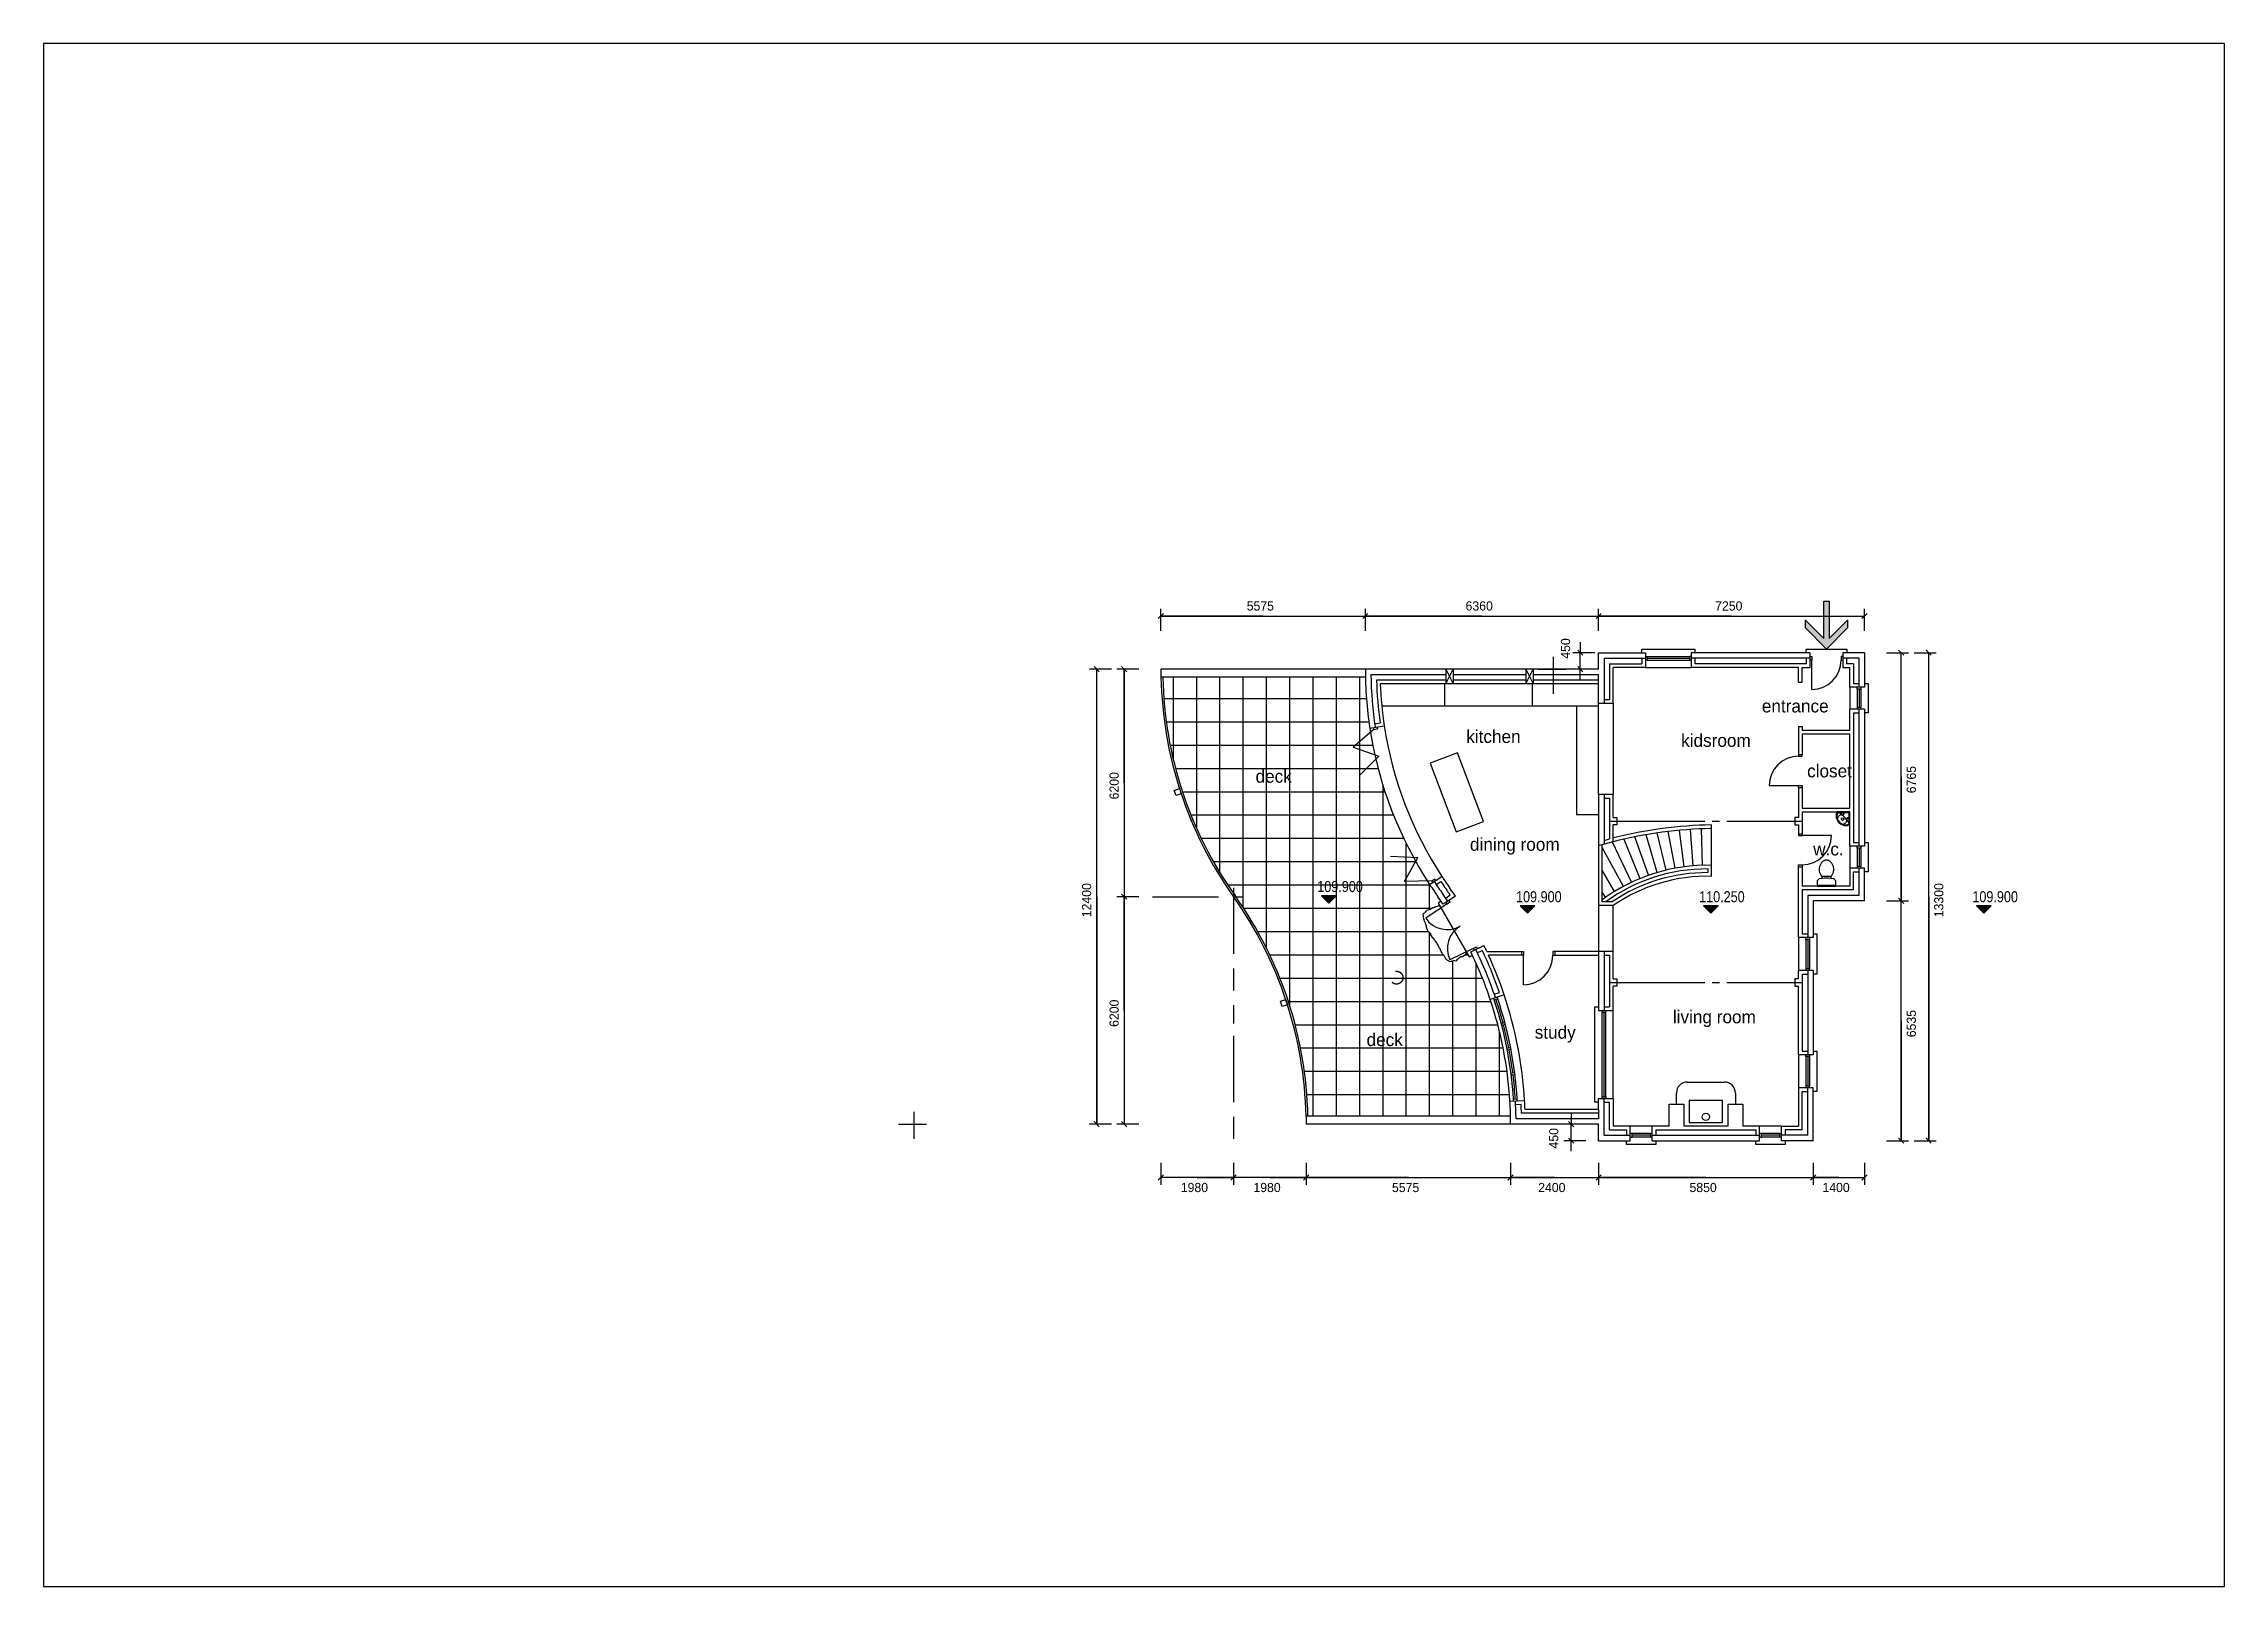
# Model space of a CAD drawing. Header units: millimetres. Extents: x -41320 to 158831, y -39180 to 41963.
# Drawn here: x 99371 to 158831, y -21022 to 21022 of the extents above; entities that cross this region are included whole.
import ezdxf

# ---------------------------------------------------------------- set-up
doc = ezdxf.new("R2010")
doc.units = ezdxf.units.MM
for name, pattern in [('BORDER', [16, 13, -1, 1, -1]), ('CENTER', [16, 9, -2, 3, -2]), ('HIDDEN', [16, 2, -2, 2, -2, 2, -2, 2, -2])]:
    doc.linetypes.add(name, pattern=pattern)
doc.layers.add('NEW_GF_1', color=7, linetype='Continuous', true_color=0xffffff)
doc.styles.add('ARIALN', font='ARIALN.TTF', dxfattribs={"height": 0.2})

# ---------------------------------------------------------------- blocks, each defined once
blk = doc.blocks.new('C089B289')
at = {"layer": 'NEW_GF_1', "color": 3, "linetype": 'Continuous', "ltscale": 200}
for p, q in [((0, 5891), (143, 5938)), ((47, 5749), (0, 5891)), ((189, 5795), (47, 5749)), ((143, 5938), (189, 5795)), ((2900, 143), (3042, 189)), ((2946, 0), (2900, 143)), ((3089, 47), (2946, 0)), ((3042, 189), (3089, 47))]:
    blk.add_line(p, q, dxfattribs=at)
blk = doc.blocks.new('7A2624D4')
at = {"layer": 'NEW_GF_1', "color": 2, "linetype": 'Continuous', "ltscale": 200}
for p, q in [((300, 600), (1306, 600)), ((0, 0), (0, 300)), ((1606, 300), (1606, 0))]:
    blk.add_line(p, q, dxfattribs=at)
for centre, start, end in [((300, 300), 90, 180), ((300, 300), 90, 180), ((1306, 300), 0, 90), ((1306, 300), 0, 90)]:
    blk.add_arc(centre, 300, start, end, dxfattribs=at)
at = {"layer": 'NEW_GF_1'}
blk.add_attdef('Sfb', (0, 0), '', height=1, dxfattribs=at)
blk = doc.blocks.new('232A2E51')
at = {"layer": 'NEW_GF_1', "color": 1, "linetype": 'Continuous', "ltscale": 200}
for p, q in [((59460, 42045), (0, 42045)), ((0, 42045), (0, 0)), ((59460, 0), (59460, 42045)), ((0, 0), (59460, 0))]:
    blk.add_line(p, q, dxfattribs=at)
at = {"layer": 'NEW_GF_1'}
blk.add_attdef('Sfb', (0, 0), '', height=1, dxfattribs=at)
blk = doc.blocks.new('9E5F2598')
at = {"layer": 'NEW_GF_1', "color": 2, "linetype": 'Continuous', "ltscale": 200}
for p, q in [((0, 1000), (0, 1100)), ((0, 1100), (1100, 1100)), ((100, 900), (150, 900)), ((150, 800), (100, 800)), ((150, 900), (150, 800)), ((1000, 900), (950, 900)), ((950, 900), (950, 800)), ((950, 800), (1000, 800)), ((1100, 1100), (1100, 1000))]:
    blk.add_line(p, q, dxfattribs=at)
at = {"layer": 'NEW_GF_1', "color": 4, "linetype": 'Continuous', "ltscale": 200}
blk.add_line((150, 0), (150, 800), dxfattribs=at)
at = {"layer": 'NEW_GF_1', "color": 2, "linetype": 'Continuous', "ltscale": 200}
blk.add_arc((150, 800), 800, 270, 0, dxfattribs=at)
blk.add_arc((150, 800), 800, 270, 0, dxfattribs=at)
at = {"layer": 'NEW_GF_1'}
for tag in ['PAT_NAME', 'Group', 'Floor', 'Sfb', 'Part_Number', 'Description', 'Manufacturer', 'Quantity', 'Width', 'Width_FORMULA', 'Height', 'Symbol_Path', 'Opening_height', 'Ht1', 'Return_type', 'TYPE', 'PREFIX', 'IDENTIFIER', 'SOLID_PEN', 'OUTER_LEAF', 'CAVITY', 'INNER_LEAF', 'CAVITY_PEN', 'REVEAL', 'GABLE_ANG', 'GABLE_LEN', 'Arch_group']:
    blk.add_attdef(tag, (0, 0), '', height=1, dxfattribs=at)
blk = doc.blocks.new('3A3DD4A2')
at = {"layer": 'NEW_GF_1', "color": 4, "linetype": 'Continuous', "ltscale": 200}
for p, q in [((6360, 13300), (7635, 13300)), ((6360, 12850), (6360, 13300)), ((7635, 13300), (7635, 12900)), ((12122, 13300), (8885, 13300)), ((8885, 13300), (8885, 12900)), ((12122, 13300), (12122, 12900)), ((13610, 13300), (13022, 13300)), ((13022, 13300), (13022, 12900)), ((13610, 13300), (13610, 12359)), ((6360, 12850), (0, 12850)), ((7635, 12900), (6760, 12900)), ((6760, 11924), (6760, 12900)), ((11810, 12900), (8885, 12900)), ((11810, 12500), (11810, 12900)), ((11810, 12500), (11910, 12500)), ((11910, 12500), (11910, 12900)), ((11910, 12900), (12122, 12900)), ((13022, 12900), (13210, 12900)), ((13210, 12359), (13210, 12900)), ((6360, 12450), (408, 12450)), ((6360, 11924), (6360, 12450)), ((6360, 11924), (6760, 11924)), ((13610, 12359), (13210, 12359)), ((121, 11244), (517, 11304)), ((13610, 11759), (13210, 11759)), ((13210, 11193), (13210, 11759)), ((13610, 11759), (13610, 8028)), ((11810, 11293), (11910, 11293)), ((11810, 11293), (11810, 10528)), ((11910, 11293), (11910, 11193)), ((11910, 11193), (13210, 11193)), ((11910, 11093), (13210, 11093)), ((11910, 11093), (11910, 10528)), ((13210, 9064), (13210, 11093)), ((11810, 10528), (11910, 10528)), ((11810, 9628), (11910, 9628)), ((11810, 9628), (11810, 8805)), ((11910, 9628), (11910, 9064)), ((6360, 9433), (6360, 8037)), ((6760, 9433), (6360, 9433)), ((6760, 8805), (6760, 9433)), ((11910, 9064), (13210, 9064)), ((11910, 8964), (13210, 8964)), ((11910, 8964), (11910, 8367)), ((13210, 8028), (13210, 8964)), ((6760, 8805), (6860, 8805)), ((6760, 8147), (6760, 8605)), ((6860, 8605), (6760, 8605)), ((6860, 8805), (6860, 8605)), ((11810, 8805), (11710, 8805)), ((11710, 8805), (11710, 8605)), ((11710, 8605), (11810, 8605)), ((11810, 8605), (11810, 8367)), ((11810, 8367), (11910, 8367)), ((13610, 8028), (13210, 8028)), ((1753, 6983), (2087, 7202)), ((11810, 6935), (11810, 7467)), ((11810, 7467), (11910, 7467)), ((11910, 7467), (11910, 6935)), ((13610, 7428), (13210, 7428)), ((13210, 7428), (13210, 6935)), ((13610, 6535), (13610, 7428)), ((2454, 6669), (2122, 6445)), ((11810, 5536), (11810, 6935)), ((13210, 6935), (11910, 6935)), ((13610, 6535), (12210, 6535)), ((12210, 6535), (12210, 5536)), ((12210, 5536), (11810, 5536)), ((2874, 5146), (3233, 5322)), ((3314, 5153), (4260, 5153)), ((4260, 5053), (3360, 5053)), ((4260, 5153), (4260, 5053)), ((6360, 5153), (5164, 5153)), ((5164, 5153), (5164, 5053)), ((5164, 5053), (6360, 5053)), ((6760, 5153), (6360, 5153)), ((6360, 5153), (6360, 3550)), ((6760, 4410), (6760, 5153)), ((6760, 4410), (6860, 4410)), ((6760, 3550), (6760, 4210)), ((6860, 4210), (6760, 4210)), ((6860, 4410), (6860, 4210)), ((11810, 4410), (11710, 4410)), ((11710, 4410), (11710, 4210)), ((11710, 4210), (11810, 4210)), ((12210, 4636), (11810, 4636)), ((11810, 4410), (11810, 4636)), ((11810, 2341), (11810, 4210)), ((12210, 4636), (12210, 2341)), ((3785, 3976), (3405, 3852)), ((6360, 3550), (6760, 3550)), ((12210, 2341), (11810, 2341)), ((12210, 1441), (11810, 1441)), ((11810, 1441), (11810, 400)), ((12210, 0), (12210, 1441)), ((3942, 1076), (4341, 1099)), ((6360, 850), (4353, 850)), ((6360, 850), (6360, 1150)), ((6360, 1150), (6760, 1150)), ((6760, 1150), (6760, 400)), ((8282, 400), (8282, 1000)), ((8282, 1000), (8682, 1000)), ((8682, 1000), (8682, 400)), ((9888, 400), (9888, 1000)), ((9888, 1000), (10288, 1000)), ((10288, 1000), (10288, 400)), ((6360, 450), (3960, 450)), ((6360, 0), (6360, 450)), ((6360, 0), (7221, 0)), ((7221, 400), (6760, 400)), ((7221, 0), (7221, 400)), ((7821, 0), (7821, 400)), ((8282, 400), (7821, 400)), ((7821, 0), (10749, 0)), ((9888, 400), (8682, 400)), ((10749, 400), (10288, 400)), ((10749, 0), (10749, 400)), ((11349, 0), (11349, 400)), ((11349, 400), (11810, 400)), ((12210, 0), (11349, 0))]:
    blk.add_line(p, q, dxfattribs=at)
at = {"layer": 'NEW_GF_1', "color": 2, "linetype": 'Continuous', "ltscale": 200}
for p, q in [((6510, 13150), (7635, 13150)), ((6510, 13150), (6510, 11924)), ((7535, 13150), (7535, 13000)), ((12122, 13150), (8885, 13150)), ((8985, 13150), (8985, 13000)), ((12022, 13150), (12022, 13000)), ((13460, 13150), (13022, 13150)), ((13122, 13150), (13122, 13000)), ((13460, 12359), (13460, 13150)), ((2192, 12700), (151, 12700)), ((2192, 12550), (304, 12550)), ((4376, 12700), (2392, 12700)), ((4376, 12550), (2392, 12550)), ((6360, 12700), (4576, 12700)), ((6360, 12550), (4576, 12550)), ((6360, 12450), (6360, 12700)), ((6660, 13000), (7535, 13000)), ((6660, 13000), (6660, 12024)), ((12022, 13000), (8985, 13000)), ((13310, 13000), (13122, 13000)), ((13310, 13000), (13310, 12459)), ((6510, 12024), (6660, 12024)), ((13310, 12459), (13460, 12459)), ((255, 11365), (403, 11388)), ((13310, 11659), (13310, 8128)), ((13310, 11659), (13460, 11659)), ((13460, 8028), (13460, 11759)), ((6510, 9433), (6510, 8080)), ((6510, 9333), (6660, 9333)), ((6660, 9333), (6660, 8225)), ((6510, 8184), (6660, 8225)), ((13310, 8128), (13460, 8128)), ((13310, 7328), (13460, 7328)), ((13310, 6835), (13310, 7328)), ((13460, 6685), (13460, 7428)), ((1933, 6982), (2059, 7064)), ((2190, 6612), (2314, 6697)), ((13310, 6835), (11910, 6835)), ((11910, 6835), (11910, 5636)), ((13460, 6685), (12060, 6685)), ((12060, 6685), (12060, 5536)), ((11910, 5636), (12060, 5636)), ((3052, 5122), (3187, 5188)), ((6510, 5153), (6510, 3550)), ((6510, 5053), (6660, 5053)), ((6660, 5053), (6660, 3650)), ((11910, 4536), (12060, 4536)), ((11910, 4536), (11910, 2441)), ((12060, 4636), (12060, 2341)), ((3515, 3993), (3657, 4042)), ((6510, 3650), (6660, 3650)), ((11910, 2441), (12060, 2441)), ((11910, 1341), (12060, 1341)), ((11910, 300), (11910, 1341)), ((12060, 150), (12060, 1441)), ((4097, 985), (4247, 992)), ((6359, 600), (4109, 600)), ((6359, 750), (4256, 750)), ((6359, 850), (6359, 600)), ((6510, 150), (6510, 1150)), ((6510, 1050), (6660, 1050)), ((6660, 300), (6660, 1050)), ((6510, 150), (7221, 150)), ((6660, 300), (7121, 300)), ((7121, 300), (7121, 150)), ((7821, 150), (10749, 150)), ((7921, 300), (7921, 150)), ((7921, 300), (10649, 300)), ((10649, 300), (10649, 150)), ((12060, 150), (11349, 150)), ((11449, 300), (11449, 150)), ((11910, 300), (11449, 300))]:
    blk.add_line(p, q, dxfattribs=at)
at = {"layer": 'NEW_GF_1', "color": 4, "linetype": 'Continuous', "ltscale": 200}
for centre, radius, start, end in [((10696, 12850), 10696, 179.99817, 188.63581), ((10696, 12850), 10696, 179.99817, 188.63581), ((10696, 12850), 10296, 182.2246, 188.63581), ((10696, 12850), 10296, 182.2246, 188.63581), ((9601, -2902), 11409, 104.41922, 106.50358), ((9601, -2902), 11409, 104.41922, 106.50358), ((10696, 12850), 10296, 213.26441, 215.4241), ((10696, 12850), 10296, 213.26441, 215.4241), ((10696, 12850), 10696, 213.26441, 215.4241), ((10696, 12850), 10696, 213.26441, 215.4241), ((-6736, 450), 10696, 34.087, 35.4241), ((-6736, 450), 10696, 34.087, 35.4241), ((-6736, 450), 11096, 34.087, 35.4241), ((-6736, 450), 11096, 34.087, 35.4241), ((-6736, 450), 10696, 18.54432, 26.04246), ((-6736, 450), 10696, 18.54432, 26.04246), ((-6736, 450), 11096, 25.07494, 26.04246), ((-6736, 450), 11096, 25.07494, 26.04246), ((-6736, 450), 11096, 18.52744, 24.50616), ((-6736, 450), 11096, 18.52744, 24.50616), ((-6736, 450), 10696, 359.99817, 3.35362), ((-6736, 450), 10696, 359.99817, 3.35362), ((-6736, 450), 11096, 2.06414, 3.35362), ((-6736, 450), 11096, 2.06414, 3.35362)]:
    blk.add_arc(centre, radius, start, end, dxfattribs=at)
at = {"layer": 'NEW_GF_1', "color": 2, "linetype": 'Continuous', "ltscale": 200}
for centre, radius, start, end in [((10696, 12850), 10546, 180.81311, 188.63581), ((10696, 12850), 10546, 180.81311, 188.63581), ((10696, 12850), 10396, 181.65174, 188.08466), ((10696, 12850), 10396, 181.65174, 188.08466), ((10696, 12850), 10546, 213.26441, 215.4241), ((10696, 12850), 10546, 213.26441, 215.4241), ((10696, 12850), 10396, 213.81555, 215.4241), ((10696, 12850), 10396, 213.81555, 215.4241), ((-6736, 450), 10846, 34.087, 35.4241), ((-6736, 450), 10846, 34.087, 35.4241), ((-6736, 450), 10996, 34.61528, 35.4241), ((-6736, 450), 10996, 34.61528, 35.4241), ((-6736, 450), 10846, 18.54432, 26.04246), ((-6736, 450), 10846, 18.54432, 26.04246), ((-6736, 450), 10996, 19.06616, 25.52139), ((-6736, 450), 10996, 19.06616, 25.52139), ((-6736, 450), 10846, 0.79062, 3.35362), ((-6736, 450), 10846, 0.79062, 3.35362), ((-6736, 450), 10996, 1.56159, 2.82535), ((-6736, 450), 10996, 1.56159, 2.82535)]:
    blk.add_arc(centre, radius, start, end, dxfattribs=at)
at = {"layer": 'NEW_GF_1'}
blk.add_attdef('Sfb', (0, 0), '', height=1, dxfattribs=at)
blk = doc.blocks.new('A0B1EEA1')
at = {"layer": 'NEW_GF_1', "color": 2, "linetype": 'Continuous', "ltscale": 200}
for p, q in [((0, 400), (0, 500)), ((0, 500), (1450, 500)), ((100, 300), (150, 300)), ((150, 200), (100, 200)), ((100, 0), (1350, 0)), ((150, 300), (150, 200)), ((150, 250), (1300, 250)), ((1350, 300), (1300, 300)), ((1300, 300), (1300, 200)), ((1300, 200), (1350, 200)), ((1450, 500), (1450, 400))]:
    blk.add_line(p, q, dxfattribs=at)
at = {"layer": 'NEW_GF_1', "color": 1, "linetype": 'Continuous', "ltscale": 200}
for p, q in [((150, 300), (1300, 300)), ((150, 200), (1300, 200))]:
    blk.add_line(p, q, dxfattribs=at)
at = {"layer": 'NEW_GF_1'}
for tag in ['PAT_NAME', 'Group', 'Floor', 'Sfb', 'Part_Number', 'Description', 'Manufacturer', 'Quantity', 'Width', 'Width_FORMULA', 'Height', 'Symbol_Path', 'Opening_height', 'Return_type', 'TYPE', 'PREFIX', 'IDENTIFIER', 'NUMBER', 'OUTER_LEAF', 'CAVITY', 'INNER_LEAF', 'Arch_group']:
    blk.add_attdef(tag, (0, 0), '', height=1, dxfattribs=at)
blk = doc.blocks.new('CFD1E7AB')
at = {"layer": 'NEW_GF_1', "color": 2, "linetype": 'Continuous', "ltscale": 200}
for p, q in [((0, 1000), (0, 100)), ((200, 950), (200, 1000)), ((300, 950), (200, 950)), ((250, 950), (250, 150)), ((300, 1000), (300, 950)), ((400, 1100), (500, 1100)), ((500, 1100), (500, 0)), ((300, 150), (200, 150)), ((200, 150), (200, 100)), ((300, 100), (300, 150)), ((500, 0), (400, 0))]:
    blk.add_line(p, q, dxfattribs=at)
at = {"layer": 'NEW_GF_1', "color": 1, "linetype": 'Continuous', "ltscale": 200}
for p, q in [((200, 950), (200, 150)), ((300, 950), (300, 150))]:
    blk.add_line(p, q, dxfattribs=at)
at = {"layer": 'NEW_GF_1'}
for tag in ['PAT_NAME', 'Group', 'Floor', 'Sfb', 'Part_Number', 'Description', 'Manufacturer', 'Quantity', 'Width', 'Width_FORMULA', 'Height', 'Symbol_Path', 'Opening_height', 'Return_type', 'TYPE', 'PREFIX', 'IDENTIFIER', 'NUMBER', 'OUTER_LEAF', 'CAVITY', 'INNER_LEAF', 'Arch_group']:
    blk.add_attdef(tag, (0, 0), '', height=1, dxfattribs=at)
blk = doc.blocks.new('B6EE3965')
at = {"layer": 'NEW_GF_1', "color": 2, "linetype": 'Continuous', "ltscale": 200}
for p, q in [((0, 400), (0, 0)), ((0, 400), (200, 0)), ((0, 0), (200, 400)), ((200, 400), (200, 0)), ((2184, 400), (2184, 0)), ((2184, 400), (2384, 0)), ((2184, 0), (2384, 400)), ((2384, 400), (2384, 0))]:
    blk.add_line(p, q, dxfattribs=at)
blk = doc.blocks.new('99CCE427')
at = {"layer": 'NEW_GF_1', "linetype": 'Continuous', "ltscale": 200}
h = blk.add_hatch(dxfattribs=at)
h.set_pattern_fill('net', color=8, scale=200, style=0)
h.set_pattern_definition([(0, (0, 0), (0, 635), []), (90, (0, 0), (-635, 4e-14), [])])
h.paths.add_polyline_path([(0, 11970), (5525, 11970), (5533, 11717), (5551, 11411), (5573, 11145), (5613, 10799), (5641, 10596), (5700, 10246), (5771, 9895), (5837, 9609), (5909, 9336), (5981, 9087), (6089, 8751), (6188, 8471), (6346, 8070), (6453, 7822), (6594, 7520), (6749, 7212), (6874, 6980), (7042, 6689), (7175, 6474), (7275, 6318), (7423, 6098), (7530, 5947), (7589, 5862), (7512, 5811), (7554, 5738), (7470, 5723), (7408, 5703), (7311, 5658), (7206, 5616), (7180, 5588), (7151, 5555), (7130, 5542), (7107, 5525), (7098, 5501), (7108, 5443), (7118, 5383), (7139, 5299), (7176, 5227), (7190, 5163), (7209, 5094), (7222, 5053), (7300, 4958), (7342, 4897), (7370, 4858), (7403, 4812), (7462, 4744), (7517, 4640), (7548, 4582), (7579, 4528), (7603, 4471), (7644, 4409), (7711, 4303), (7750, 4258), (7831, 4225), (7862, 4224), (7901, 4230), (7946, 4240), (8014, 4259), (8083, 4310), (8166, 4353), (8210, 4377), (8233, 4386), (8268, 4412), (8264, 4512), (8357, 4351), (8440, 4391), (8532, 4194), (8633, 3963), (8745, 3690), (8831, 3461), (8927, 3187), (9041, 2829), (9129, 2514), (9203, 2215), (9264, 1936), (9322, 1632), (9375, 1303), (9412, 1017), (9440, 741), (9465, 411), (9475, 190), (9481, 0), (3956, 0), (3931, 548), (3916, 732), (3893, 961), (3865, 1198), (3835, 1405), (3764, 1819), (3724, 2016), (3663, 2286), (3592, 2566), (3509, 2858), (3429, 3116), (3310, 3459), (3188, 3780), (3008, 4202), (2800, 4637), (2639, 4943), (2469, 5242), (2275, 5559), (2088, 5843), (1866, 6161), (1683, 6437), (1497, 6737), (1343, 7004), (1154, 7361), (936, 7815), (754, 8244), (540, 8831), (420, 9217), (337, 9519), (245, 9904), (179, 10230), (108, 10657), (67, 10977), (36, 11286), (12, 11635)])
at = {"layer": 'NEW_GF_1', "color": 2, "linetype": 'HIDDEN', "ltscale": 200}
blk.add_circle((6372, 3778), 175, dxfattribs=at)
blk.add_arc((6372, 3778), 175, 0, 0, dxfattribs=at)
at = {"layer": 'NEW_GF_1'}
blk.add_attdef('Sfb', (0, 0), '', height=1, dxfattribs=at)
blk = doc.blocks.new('E80335EA')
at = {"layer": 'NEW_GF_1', "linetype": 'HIDDEN', "ltscale": 200}
blk.add_hatch(color=15, dxfattribs=at).paths.add_polyline_path([(770, 200), (1170, 200), (970, 0)])
at = {"layer": 'NEW_GF_1', "color": 2, "linetype": 'Continuous', "ltscale": 200}
for p, q in [((770, 200), (970, 0)), ((1170, 200), (770, 200)), ((970, 0), (1170, 200))]:
    blk.add_line(p, q, dxfattribs=at)
at = {"layer": 'NEW_GF_1', "color": 15, "linetype": 'HIDDEN', "ltscale": 200, "style": 'ARIALN'}
blk.add_text('109.900', height=300, rotation=359.94937, dxfattribs=at).set_placement((653, 300))
at = {"layer": 'NEW_GF_1'}
blk.add_attdef('Sfb', (0, 0), '', height=1, dxfattribs=at)
blk = doc.blocks.new('95D02AC6')
at = {"layer": 'NEW_GF_1', "color": 2, "linetype": 'Continuous', "ltscale": 200}
for p, q in [((747, 2154), (0, 1868)), ((0, 1868), (715, 0)), ((1462, 286), (747, 2154)), ((715, 0), (1462, 286))]:
    blk.add_line(p, q, dxfattribs=at)
at = {"layer": 'NEW_GF_1'}
blk.add_attdef('Sfb', (0, 0), '', height=1, dxfattribs=at)
blk = doc.blocks.new('85773A47')
at = {"layer": 'NEW_GF_1', "color": 1, "linetype": 'Continuous', "ltscale": 200}
for p, q in [((897, 1891), (375, 2988)), ((683, 3063), (1125, 1992)), ((1359, 2082), (989, 3129)), ((1597, 2159), (1294, 3186)), ((1839, 2223), (1597, 3235)), ((2083, 2275), (1899, 3274)), ((2330, 2314), (2201, 3306)), ((2579, 2340), (2502, 3330)), ((2829, 2352), (2804, 3345)), ((3079, 2352), (3079, 3353)), ((674, 1777), (100, 2838)), ((433, 1638), (100, 2225)), ((100, 1607), (191, 1478))]:
    blk.add_line(p, q, dxfattribs=at)
at = {"layer": 'NEW_GF_1', "color": 2, "linetype": 'Continuous', "ltscale": 200}
for p, q in [((3077, 3353), (3077, 3453)), ((0, 2884), (0, 1257)), ((100, 1357), (100, 2913)), ((2979, 2254), (2978, 2154)), ((3079, 2052), (3079, 2352)), ((400, 1257), (0, 1257)), ((0, 1257), (0, 0)), ((369, 1357), (100, 1357)), ((400, 0), (400, 1257))]:
    blk.add_line(p, q, dxfattribs=at)
for centre, radius, start, end in [((3241, -8055), 11509, 90.81548, 104.29126), ((3241, -8055), 11509, 90.81548, 104.29126), ((3241, -8055), 11409, 90.81454, 104.41922), ((3241, -8055), 11409, 90.81454, 104.41922), ((2950, -2427), 4780, 88.45169, 126.59126), ((2950, -2427), 4780, 88.45169, 126.59126), ((2950, -2427), 4680, 89.64296, 126.06324), ((2950, -2427), 4680, 89.64296, 126.06324), ((2951, -2426), 4580, 89.65035, 124.31066), ((2951, -2426), 4580, 89.65035, 124.31066), ((2951, -2426), 4480, 88.34799, 124.70345), ((2951, -2426), 4480, 88.34799, 124.70345)]:
    blk.add_arc(centre, radius, start, end, dxfattribs=at)
at = {"layer": 'NEW_GF_1'}
blk.add_attdef('Sfb', (0, 0), '', height=1, dxfattribs=at)
blk = doc.blocks.new('D103C622')
at = {"layer": 'NEW_GF_1', "color": 2, "linetype": 'Continuous', "ltscale": 200}
for p, q in [((111, 2760), (206, 2791)), ((300, 2122), (397, 2147)), ((312, 2073), (409, 2098)), ((454, 1449), (552, 1468)), ((464, 1400), (562, 1419)), ((565, 768), (664, 781)), ((571, 719), (671, 731)), ((634, 57), (734, 63))]:
    blk.add_line(p, q, dxfattribs=at)
for radius, start, end in [(10696, 3.35362, 18.54432), (10696, 3.35362, 18.54432), (10796, 18.27462, 18.53998), (10796, 18.27462, 18.53998), (10846, 14.74372, 18.27371), (10846, 14.74372, 18.27371), (10896, 18.2728, 18.53573), (10896, 18.2728, 18.53573), (11096, 3.35362, 18.52744), (11096, 3.35362, 18.52744), (10846, 11.08105, 14.47836), (10846, 11.08105, 14.47836), (10846, 7.41838, 10.81569), (10846, 7.41838, 10.81569), (10846, 3.62304, 7.15303), (10846, 3.62304, 7.15303), (10796, 3.35362, 3.62428), (10796, 3.35362, 3.62428), (10896, 3.35362, 3.6218), (10896, 3.35362, 3.6218)]:
    blk.add_arc((-10141, -626), radius, start, end, dxfattribs=at)
at = {"layer": 'NEW_GF_1', "color": 1, "linetype": 'Continuous', "ltscale": 200}
for radius, start, end in [(10796, 3.62428, 18.27462), (10796, 3.62428, 18.27462), (10896, 3.6218, 18.2728), (10896, 3.6218, 18.2728)]:
    blk.add_arc((-10141, -626), radius, start, end, dxfattribs=at)
blk = doc.blocks.new('826EC699')
at = {"layer": 'NEW_GF_1', "color": 15, "linetype": 'Continuous', "ltscale": 200}
for s, p in [('entrance', (13913, 9246)), ('kitchen', (5853, 8415)), ('kidsroom', (11713, 8308)), ('closet', (15147, 7477)), ('deck', (109, 7331)), ('dining room', (5955, 5476)), ('w.c.', (15313, 5348)), ('study', (7720, 354)), ('living room', (11487, 775)), ('deck', (3136, 153))]:
    blk.add_text(s, height=350, dxfattribs=at).set_placement(p)
blk = doc.blocks.new('764B8669')
at = {"layer": 'NEW_GF_1', "color": 2, "linetype": 'Continuous', "ltscale": 200}
for p, q in [((0, 0), (0, 100)), ((800, 0), (0, 0)), ((700, 500), (100, 500)), ((150, 300), (100, 300)), ((100, 200), (150, 200)), ((150, 200), (150, 300)), ((650, 250), (150, 250)), ((650, 200), (650, 300)), ((650, 300), (700, 300)), ((700, 200), (650, 200)), ((800, 100), (800, 0))]:
    blk.add_line(p, q, dxfattribs=at)
at = {"layer": 'NEW_GF_1', "color": 1, "linetype": 'Continuous', "ltscale": 200}
for p, q in [((650, 300), (150, 300)), ((650, 200), (150, 200))]:
    blk.add_line(p, q, dxfattribs=at)
at = {"layer": 'NEW_GF_1'}
for tag in ['PAT_NAME', 'Group', 'Floor', 'Sfb', 'Part_Number', 'Description', 'Manufacturer', 'Quantity', 'Width', 'Width_FORMULA', 'Height', 'Symbol_Path', 'Opening_height', 'Return_type', 'TYPE', 'PREFIX', 'IDENTIFIER', 'NUMBER', 'OUTER_LEAF', 'CAVITY', 'INNER_LEAF', 'Arch_group']:
    blk.add_attdef(tag, (0, 0), '', height=1, dxfattribs=at)
blk = doc.blocks.new('AEB85E35')
at = {"layer": 'NEW_GF_1', "linetype": 'Continuous', "ltscale": 200}
blk.add_hatch(color=8, dxfattribs=at).paths.add_polyline_path([(500, 287), (500, 1306), (650, 1306), (650, 287), (1150, 787), (1150, 575), (575, 0), (0, 575), (0, 787)])
at = {"layer": 'NEW_GF_1', "color": 2, "linetype": 'Continuous', "ltscale": 200}
for p, q in [((500, 287), (500, 1306)), ((500, 1306), (650, 1306)), ((650, 1306), (650, 287)), ((0, 575), (0, 787)), ((0, 787), (500, 287)), ((650, 287), (1150, 787)), ((1150, 787), (1150, 575)), ((575, 0), (0, 575)), ((1150, 575), (575, 0))]:
    blk.add_line(p, q, dxfattribs=at)
at = {"layer": 'NEW_GF_1'}
blk.add_attdef('Sfb', (0, 0), '', height=1, dxfattribs=at)
blk = doc.blocks.new('A509EFF6')
at = {"layer": 'NEW_GF_1', "color": 4, "linetype": 'Continuous', "ltscale": 200}
for p, q in [((587, 1534), (0, 1140)), ((1296, 310), (660, 0))]:
    blk.add_line(p, q, dxfattribs=at)
at = {"layer": 'NEW_GF_1', "color": 2, "linetype": 'Continuous', "ltscale": 200}
for p, q in [((420, 1602), (343, 1550)), ((343, 1550), (1188, 90)), ((587, 1534), (559, 1576)), ((587, 1534), (670, 1590)), ((670, 1590), (642, 1631)), ((1188, 90), (1272, 131)), ((1296, 310), (1385, 354)), ((1296, 310), (1318, 265)), ((1385, 354), (1408, 308))]:
    blk.add_line(p, q, dxfattribs=at)
for centre, start, end in [((587, 1534), 213.82165, 300.0627), ((587, 1534), 213.82165, 300.0627), ((1296, 310), 120.0627, 206.04246), ((1296, 310), 120.0627, 206.04246)]:
    blk.add_arc(centre, 707, start, end, dxfattribs=at)
at = {"layer": 'NEW_GF_1'}
blk.add_attdef('Sfb', (0, 0), '', height=1, dxfattribs=at)
blk = doc.blocks.new('847A0057')
at = {"layer": 'NEW_GF_1', "color": 2, "linetype": 'Continuous', "ltscale": 200}
for p, q in [((0, 700), (0, 100)), ((200, 650), (200, 700)), ((300, 650), (200, 650)), ((250, 650), (250, 150)), ((300, 700), (300, 650)), ((400, 800), (500, 800)), ((500, 800), (500, 0)), ((300, 150), (200, 150)), ((200, 150), (200, 100)), ((300, 100), (300, 150)), ((500, 0), (400, 0))]:
    blk.add_line(p, q, dxfattribs=at)
at = {"layer": 'NEW_GF_1', "color": 1, "linetype": 'Continuous', "ltscale": 200}
for p, q in [((200, 650), (200, 150)), ((300, 650), (300, 150))]:
    blk.add_line(p, q, dxfattribs=at)
at = {"layer": 'NEW_GF_1'}
for tag in ['PAT_NAME', 'Group', 'Floor', 'Sfb', 'Part_Number', 'Description', 'Manufacturer', 'Quantity', 'Width', 'Width_FORMULA', 'Height', 'Symbol_Path', 'Opening_height', 'Return_type', 'TYPE', 'PREFIX', 'IDENTIFIER', 'NUMBER', 'OUTER_LEAF', 'CAVITY', 'INNER_LEAF', 'Arch_group']:
    blk.add_attdef(tag, (0, 0), '', height=1, dxfattribs=at)
blk = doc.blocks.new('EA2324F6')
at = {"layer": 'NEW_GF_1', "color": 2, "linetype": 'Continuous', "ltscale": 200}
for p, q in [((0, 900), (0, 850)), ((0, 850), (100, 850)), ((100, 850), (100, 900)), ((0, 0), (0, 50)), ((0, 50), (100, 50)), ((100, 50), (100, 0))]:
    blk.add_line(p, q, dxfattribs=at)
at = {"layer": 'NEW_GF_1', "color": 4, "linetype": 'Continuous', "ltscale": 200}
blk.add_line((900, 850), (100, 850), dxfattribs=at)
at = {"layer": 'NEW_GF_1', "color": 2, "linetype": 'Continuous', "ltscale": 200}
blk.add_arc((100, 850), 800, 270, 0, dxfattribs=at)
blk.add_arc((100, 850), 800, 270, 0, dxfattribs=at)
at = {"layer": 'NEW_GF_1'}
for tag in ['PAT_NAME', 'Group', 'Floor', 'Sfb', 'Part_Number', 'Description', 'Manufacturer', 'Quantity', 'Width', 'Width_FORMULA', 'Height', 'Symbol_Path', 'Opening_height', 'Ht1', 'Return_type', 'TYPE', 'PREFIX', 'IDENTIFIER', 'SOLID_PEN', 'OUTER_LEAF', 'CAVITY', 'INNER_LEAF', 'CAVITY_PEN', 'REVEAL', 'GABLE_ANG', 'GABLE_LEN', 'Arch_group']:
    blk.add_attdef(tag, (0, 0), '', height=1, dxfattribs=at)
blk = doc.blocks.new('5E6602D7')
at = {"layer": 'NEW_GF_1', "color": 9, "linetype": 'Continuous', "ltscale": 200}
for p, q in [((414, 733), (414, 0)), ((0, 395), (763, 395))]:
    blk.add_line(p, q, dxfattribs=at)
blk = doc.blocks.new('E5A0F032')
at = {"layer": 'NEW_GF_1', "color": 2, "linetype": 'Continuous', "ltscale": 200}
for p, q in [((0, 0), (0, 2600)), ((0, 2600), (100, 2600)), ((200, 2500), (200, 2450)), ((200, 2450), (300, 2450)), ((250, 150), (250, 2450)), ((300, 2450), (300, 2500)), ((500, 100), (500, 2500)), ((200, 100), (200, 150)), ((200, 150), (300, 150)), ((300, 150), (300, 100)), ((100, 0), (0, 0))]:
    blk.add_line(p, q, dxfattribs=at)
at = {"layer": 'NEW_GF_1', "color": 1, "linetype": 'Continuous', "ltscale": 200}
for p, q in [((200, 150), (200, 2450)), ((300, 150), (300, 2450))]:
    blk.add_line(p, q, dxfattribs=at)
at = {"layer": 'NEW_GF_1'}
for tag in ['PAT_NAME', 'Group', 'Floor', 'Sfb', 'Part_Number', 'Description', 'Manufacturer', 'Quantity', 'Width', 'Width_FORMULA', 'Height', 'Symbol_Path', 'Opening_height', 'Return_type', 'TYPE', 'PREFIX', 'IDENTIFIER', 'NUMBER', 'OUTER_LEAF', 'CAVITY', 'INNER_LEAF', 'Arch_group']:
    blk.add_attdef(tag, (0, 0), '', height=1, dxfattribs=at)
blk = doc.blocks.new('A458C72C')
at = {"layer": 'NEW_GF_1', "color": 2, "linetype": 'Continuous', "ltscale": 200}
for p, q in [((0, 0), (0, 100)), ((800, 0), (0, 0)), ((700, 500), (100, 500)), ((150, 300), (100, 300)), ((100, 200), (150, 200)), ((150, 200), (150, 300)), ((650, 250), (150, 250)), ((650, 200), (650, 300)), ((650, 300), (700, 300)), ((700, 200), (650, 200)), ((800, 100), (800, 0))]:
    blk.add_line(p, q, dxfattribs=at)
at = {"layer": 'NEW_GF_1', "color": 1, "linetype": 'Continuous', "ltscale": 200}
for p, q in [((650, 300), (150, 300)), ((650, 200), (150, 200))]:
    blk.add_line(p, q, dxfattribs=at)
at = {"layer": 'NEW_GF_1'}
for tag in ['PAT_NAME', 'Group', 'Floor', 'Sfb', 'Part_Number', 'Description', 'Manufacturer', 'Quantity', 'Width', 'Width_FORMULA', 'Height', 'Symbol_Path', 'Opening_height', 'Return_type', 'TYPE', 'PREFIX', 'IDENTIFIER', 'NUMBER', 'OUTER_LEAF', 'CAVITY', 'INNER_LEAF', 'Arch_group']:
    blk.add_attdef(tag, (0, 0), '', height=1, dxfattribs=at)
blk = doc.blocks.new('3DD33C76')
at = {"layer": 'NEW_GF_1', "color": 2, "linetype": 'Continuous', "ltscale": 200}
for p, q in [((0, 1000), (0, 100)), ((200, 950), (200, 1000)), ((300, 950), (200, 950)), ((250, 950), (250, 150)), ((300, 1000), (300, 950)), ((400, 1100), (500, 1100)), ((500, 1100), (500, 0)), ((300, 150), (200, 150)), ((200, 150), (200, 100)), ((300, 100), (300, 150)), ((500, 0), (400, 0))]:
    blk.add_line(p, q, dxfattribs=at)
at = {"layer": 'NEW_GF_1', "color": 1, "linetype": 'Continuous', "ltscale": 200}
for p, q in [((200, 950), (200, 150)), ((300, 950), (300, 150))]:
    blk.add_line(p, q, dxfattribs=at)
at = {"layer": 'NEW_GF_1'}
for tag in ['PAT_NAME', 'Group', 'Floor', 'Sfb', 'Part_Number', 'Description', 'Manufacturer', 'Quantity', 'Width', 'Width_FORMULA', 'Height', 'Symbol_Path', 'Opening_height', 'Return_type', 'TYPE', 'PREFIX', 'IDENTIFIER', 'NUMBER', 'OUTER_LEAF', 'CAVITY', 'INNER_LEAF', 'Arch_group']:
    blk.add_attdef(tag, (0, 0), '', height=1, dxfattribs=at)
blk = doc.blocks.new('772E2ED9')
at = {"layer": 'NEW_GF_1', "linetype": 'Continuous', "ltscale": 200}
blk.add_hatch(color=15, dxfattribs=at).paths.add_polyline_path([(770, 200), (1170, 200), (970, 0)])
at = {"layer": 'NEW_GF_1', "color": 2, "linetype": 'Continuous', "ltscale": 200}
for p, q in [((770, 200), (970, 0)), ((1170, 200), (770, 200)), ((970, 0), (1170, 200))]:
    blk.add_line(p, q, dxfattribs=at)
at = {"layer": 'NEW_GF_1', "color": 15, "linetype": 'Continuous', "ltscale": 200, "style": 'ARIALN'}
blk.add_text('109.900', height=300, rotation=359.94937, dxfattribs=at).set_placement((653, 300))
at = {"layer": 'NEW_GF_1'}
blk.add_attdef('Sfb', (0, 0), '', height=1, dxfattribs=at)
blk = doc.blocks.new('5A25BCF3')
at = {"layer": 'NEW_GF_1', "linetype": 'Continuous', "ltscale": 200}
blk.add_hatch(color=15, dxfattribs=at).paths.add_polyline_path([(770, 200), (1170, 200), (970, 0)])
at = {"layer": 'NEW_GF_1', "color": 2, "linetype": 'Continuous', "ltscale": 200}
for p, q in [((770, 200), (970, 0)), ((1170, 200), (770, 200)), ((970, 0), (1170, 200))]:
    blk.add_line(p, q, dxfattribs=at)
at = {"layer": 'NEW_GF_1', "color": 15, "linetype": 'Continuous', "ltscale": 200, "style": 'ARIALN'}
blk.add_text('110.250', height=300, rotation=359.94937, dxfattribs=at).set_placement((653, 300))
at = {"layer": 'NEW_GF_1'}
blk.add_attdef('Sfb', (0, 0), '', height=1, dxfattribs=at)
blk = doc.blocks.new('FD285375')
at = {"layer": 'NEW_GF_1', "color": 2, "linetype": 'Continuous', "ltscale": 200}
for p, q in [((0, 904), (50, 904)), ((50, 804), (0, 804)), ((50, 904), (50, 804)), ((904, 904), (854, 904)), ((854, 904), (854, 804)), ((854, 804), (904, 804))]:
    blk.add_line(p, q, dxfattribs=at)
at = {"layer": 'NEW_GF_1', "color": 4, "linetype": 'Continuous', "ltscale": 200}
blk.add_line((50, 0), (50, 804), dxfattribs=at)
at = {"layer": 'NEW_GF_1', "color": 2, "linetype": 'Continuous', "ltscale": 200}
blk.add_arc((50, 804), 804, 270, 0, dxfattribs=at)
blk.add_arc((50, 804), 804, 270, 0, dxfattribs=at)
at = {"layer": 'NEW_GF_1'}
for tag in ['PAT_NAME', 'Group', 'Floor', 'Sfb', 'Part_Number', 'Description', 'Manufacturer', 'Quantity', 'Width', 'Width_FORMULA', 'Height', 'Symbol_Path', 'Opening_height', 'Ht1', 'Return_type', 'TYPE', 'PREFIX', 'IDENTIFIER', 'SOLID_PEN', 'OUTER_LEAF', 'CAVITY', 'INNER_LEAF', 'CAVITY_PEN', 'REVEAL', 'GABLE_ANG', 'GABLE_LEN', 'Arch_group']:
    blk.add_attdef(tag, (0, 0), '', height=1, dxfattribs=at)
blk = doc.blocks.new('9627CB86')
at = {"layer": 'NEW_GF_1', "color": 9, "linetype": 'BORDER', "ltscale": 200}
for p, q in [((0, 4396), (5250, 4396)), ((0, 0), (5250, 0))]:
    blk.add_line(p, q, dxfattribs=at)
blk = doc.blocks.new('E5EAAD12')
at = {"layer": 'NEW_GF_1', "color": 4, "linetype": 'Continuous', "ltscale": 200}
for p, q in [((561, 4226), (0, 3740)), ((0, 3740), (701, 3498)), ((701, 3498), (176, 2974)), ((1019, 772), (1760, 733)), ((1400, 84), (1760, 733)), ((2142, 97), (1400, 84))]:
    blk.add_line(p, q, dxfattribs=at)
at = {"layer": 'NEW_GF_1', "color": 2, "linetype": 'Continuous', "ltscale": 200}
blk.add_line((561, 4226), (660, 4241), dxfattribs=at)
for radius, start, end in [(10696, 188.63581, 213.26441), (10696, 188.63581, 213.26441), (10596, 188.63581, 188.90617), (10596, 188.63581, 188.90617), (10496, 188.63581, 188.90875), (10496, 188.63581, 188.90875), (10296, 188.63581, 213.26441), (10296, 188.63581, 213.26441), (10596, 212.99404, 213.26441), (10596, 212.99404, 213.26441), (10496, 212.99147, 213.26441), (10496, 212.99147, 213.26441)]:
    blk.add_arc((11029, 5867), radius, start, end, dxfattribs=at)
blk = doc.blocks.new('F60102C1')
at = {"layer": 'NEW_GF_1', "color": 2, "linetype": 'Continuous', "ltscale": 200}
for p, q in [((906, 600), (0, 600)), ((0, 600), (0, 0)), ((906, 0), (906, 600)), ((0, 0), (906, 0))]:
    blk.add_line(p, q, dxfattribs=at)
blk.add_circle((453, 150), 100, dxfattribs=at)
blk.add_arc((453, 150), 100, 0, 0, dxfattribs=at)
at = {"layer": 'NEW_GF_1'}
blk.add_attdef('Sfb', (0, 0), '', height=1, dxfattribs=at)
blk = doc.blocks.new('0B1C1184')
at = {"layer": 'NEW_GF_1', "color": 4, "linetype": 'Continuous', "ltscale": 200}
for p, q in [((2079, 15629), (2221, 15771)), ((7654, 15629), (7796, 15771)), ((7796, 15771), (7654, 15629)), ((14014, 15629), (14156, 15771)), ((21406, 15771), (21264, 15629)), ((329, 14321), (471, 14179)), ((1079, 14321), (1221, 14179)), ((13656, 14629), (13514, 14771)), ((13514, 14321), (13656, 14179)), ((22264, 14771), (22406, 14629)), ((23014, 14771), (23156, 14629)), ((1221, 7979), (1079, 8121)), ((22264, 8006), (22406, 7864)), ((22406, 7864), (22264, 8006)), ((471, 1779), (329, 1921)), ((1221, 1779), (1079, 1921)), ((13406, 1779), (13264, 1921)), ((13264, 1471), (13406, 1329)), ((22406, 1329), (22264, 1471)), ((23156, 1329), (23014, 1471)), ((2079, 329), (2221, 471)), ((4201, 471), (4059, 329)), ((4059, 329), (4201, 471)), ((6181, 471), (6039, 329)), ((6039, 329), (6181, 471)), ((11756, 471), (11614, 329)), ((14156, 471), (14014, 329)), ((20006, 471), (19864, 329)), ((21406, 471), (21264, 329))]:
    blk.add_line(p, q, dxfattribs=at)
at = {"layer": 'NEW_GF_1', "color": 2, "linetype": 'Continuous', "ltscale": 200}
for p, q in [((2150, 15300), (2150, 15900)), ((4938, 15700), (2150, 15700)), ((2150, 15700), (7725, 15700)), ((4938, 15700), (7725, 15700)), ((7725, 15300), (7725, 15900)), ((7725, 15300), (7725, 15900)), ((10905, 15700), (7725, 15700)), ((7725, 15700), (14085, 15700)), ((10905, 15700), (14085, 15700)), ((14085, 15300), (14085, 15900)), ((14085, 15300), (14085, 15900)), ((17710, 15700), (14085, 15700)), ((14085, 15700), (21335, 15700)), ((17710, 15700), (21335, 15700)), ((21335, 15300), (21335, 15900)), ((13585, 14983), (13585, 14700)), ((13985, 14700), (13385, 14700)), ((13585, 14250), (13585, 14700)), ((21935, 14700), (22535, 14700)), ((22335, 7935), (22335, 14700)), ((22335, 11318), (22335, 14700)), ((22685, 14700), (23285, 14700)), ((23085, 1400), (23085, 14700)), ((23085, 8050), (23085, 14700)), ((800, 14250), (200, 14250)), ((400, 1850), (400, 14250)), ((400, 8050), (400, 14250)), ((1550, 14250), (950, 14250)), ((1150, 11150), (1150, 14250)), ((1150, 14250), (1150, 8050)), ((13985, 14250), (13385, 14250)), ((13585, 13967), (13585, 14250)), ((22335, 11318), (22335, 7935)), ((1150, 11150), (1150, 8050)), ((400, 8050), (400, 1850)), ((1550, 8050), (950, 8050)), ((1550, 8050), (950, 8050)), ((1150, 4950), (1150, 8050)), ((1150, 8050), (1150, 1850)), ((21935, 7935), (22535, 7935)), ((21935, 7935), (22535, 7935)), ((22335, 1400), (22335, 7935)), ((22335, 4668), (22335, 7935)), ((23085, 8050), (23085, 1400)), ((1150, 4950), (1150, 1850)), ((22335, 4668), (22335, 1400)), ((800, 1850), (200, 1850)), ((1550, 1850), (950, 1850)), ((13735, 1850), (13135, 1850)), ((13335, 2133), (13335, 1850)), ((13335, 1400), (13335, 1850)), ((13735, 1400), (13135, 1400)), ((13335, 1117), (13335, 1400)), ((21935, 1400), (22535, 1400)), ((22685, 1400), (23285, 1400)), ((2150, 800), (2150, 200)), ((4130, 800), (4130, 200)), ((4130, 800), (4130, 200)), ((6110, 800), (6110, 200)), ((6110, 800), (6110, 200)), ((11685, 800), (11685, 200)), ((11685, 800), (11685, 200)), ((14085, 800), (14085, 200)), ((14085, 800), (14085, 200)), ((19935, 800), (19935, 200)), ((19935, 800), (19935, 200)), ((21335, 800), (21335, 200)), ((4130, 400), (2150, 400)), ((3140, 400), (2150, 400)), ((3140, 400), (4130, 400)), ((6110, 400), (4130, 400)), ((5120, 400), (4130, 400)), ((5120, 400), (6110, 400)), ((8898, 400), (6110, 400)), ((6110, 400), (11685, 400)), ((8898, 400), (11685, 400)), ((12885, 400), (11685, 400)), ((11685, 400), (14085, 400)), ((12885, 400), (14085, 400)), ((17010, 400), (14085, 400)), ((14085, 400), (19935, 400)), ((17010, 400), (19935, 400)), ((20635, 400), (19935, 400)), ((19935, 400), (21335, 400)), ((20635, 400), (21335, 400))]:
    blk.add_line(p, q, dxfattribs=at)
at = {"layer": 'NEW_GF_1', "color": 1, "linetype": 'CENTER', "ltscale": 200}
for p, q in [((1921, 8050), (4403, 8050)), ((4130, 8296), (4130, 4598)), ((4130, 4255), (4130, 1121))]:
    blk.add_line(p, q, dxfattribs=at)
at = {"layer": 'NEW_GF_1', "color": 3, "linetype": 'Continuous', "ltscale": 200}
for s, p in [('5575', (4490, 15850)), ('6360', (10457, 15850)), ('7250', (17262, 15850)), ('1980', (2692, 0)), ('1980', (4672, 0)), ('5575', (8450, 0)), ('2400', (12437, 0)), ('5850', (16562, 0)), ('1400', (20187, 0))]:
    blk.add_text(s, height=250, dxfattribs=at).set_placement(p)
for s, p in [('450', (13307, 14536)), ('6200', (1000, 10702)), ('6765', (22735, 10870)), ('12400', (250, 7490)), ('13300', (23485, 7490)), ('6200', (1000, 4502)), ('6535', (22735, 4220)), ('450', (12985, 1188))]:
    blk.add_text(s, height=250, rotation=90, dxfattribs=at).set_placement(p)
at = {"layer": 'NEW_GF_1'}
blk.add_attdef('Sfb', (0, 0), '', height=1, dxfattribs=at)
blk = doc.blocks.new('1146D2A9')
at = {"layer": 'NEW_GF_1', "color": 2, "linetype": 'Continuous', "ltscale": 200}
for p, q in [((0, 1293), (24, 1311)), ((5, 1267), (0, 1293)), ((9, 1241), (5, 1267)), ((14, 1216), (9, 1241)), ((14, 1215), (14, 1216)), ((24, 1157), (14, 1215)), ((24, 1311), (47, 1328)), ((47, 1328), (72, 1339)), ((72, 1339), (87, 1369)), ((87, 1369), (109, 1393)), ((109, 1393), (141, 1405)), ((141, 1405), (165, 1416)), ((165, 1416), (198, 1422)), ((198, 1422), (221, 1439)), ((221, 1439), (246, 1450)), ((246, 1450), (270, 1468)), ((270, 1468), (296, 1472)), ((296, 1472), (320, 1483)), ((320, 1483), (346, 1488)), ((346, 1488), (371, 1499)), ((371, 1499), (397, 1503)), ((397, 1503), (422, 1514)), ((422, 1514), (447, 1519)), ((447, 1519), (459, 1516)), ((29, 1131), (24, 1157)), ((41, 1100), (29, 1131)), ((45, 1074), (41, 1100)), ((64, 1044), (45, 1074)), ((75, 1019), (64, 1044)), ((87, 988), (75, 1019)), ((92, 962), (87, 988)), ((96, 936), (92, 962)), ((108, 905), (96, 936)), ((113, 879), (108, 905)), ((118, 853), (113, 879)), ((129, 829), (118, 853)), ((146, 805), (129, 829)), ((169, 789), (146, 805)), ((192, 773), (169, 789)), ((209, 749), (192, 773)), ((214, 724), (209, 749)), ((231, 700), (214, 724)), ((250, 670), (231, 700)), ((261, 645), (250, 670)), ((284, 629), (261, 645)), ((301, 606), (284, 629)), ((313, 581), (301, 606)), ((335, 565), (313, 581)), ((353, 541), (335, 565)), ((370, 518), (353, 541)), ((381, 493), (370, 518)), ((399, 469), (381, 493)), ((410, 444), (399, 469)), ((421, 420), (410, 444)), ((432, 395), (421, 420)), ((443, 370), (432, 395)), ((468, 341), (443, 370)), ((479, 316), (468, 341)), ((490, 292), (479, 316)), ((495, 266), (490, 292)), ((512, 242), (495, 266)), ((523, 217), (512, 242)), ((541, 194), (523, 217)), ((565, 171), (541, 194)), ((576, 147), (565, 171)), ((593, 123), (576, 147)), ((613, 86), (593, 123)), ((624, 62), (613, 86)), ((647, 46), (624, 62)), ((665, 22), (647, 46)), ((693, 14), (665, 22)), ((709, 6), (693, 14)), ((709, 6), (759, 0)), ((759, 0), (801, 6)), ((801, 6), (781, 7)), ((840, 13), (801, 6)), ((865, 24), (840, 13)), ((865, 24), (906, 18)), ((922, 41), (906, 18)), ((945, 58), (922, 41)), ((961, 81), (945, 58)), ((987, 86), (961, 81)), ((1003, 109), (987, 86)), ((1034, 121), (1003, 109)), ((1060, 125), (1034, 121)), ((1085, 136), (1060, 125)), ((1109, 154), (1085, 136)), ((1135, 158), (1109, 154)), ((1151, 181), (1135, 158)), ((1174, 199), (1151, 181)), ((1169, 289), (1173, 279)), ((1173, 279), (1178, 253)), ((1175, 211), (1174, 199)), ((1175, 211), (1178, 249)), ((1178, 253), (1178, 249))]:
    blk.add_line(p, q, dxfattribs=at)
blk = doc.blocks.new('178B0288')
at = {"layer": 'NEW_GF_1', "color": 2, "linetype": 'Continuous', "ltscale": 200}
for p, q in [((1711, 3558), (1711, 2958)), ((4111, 2958), (4111, 3558)), ((0, 2958), (5911, 2958)), ((5311, 2958), (5311, 0)), ((5311, 0), (5911, 0))]:
    blk.add_line(p, q, dxfattribs=at)
at = {"layer": 'NEW_GF_1'}
blk.add_attdef('Sfb', (0, 0), '', height=1, dxfattribs=at)
blk = doc.blocks.new('B264BD6E')
at = {"layer": 'NEW_GF_1', "color": 9, "linetype": 'Continuous', "ltscale": 200}
for p, q in [((0, 667), (763, 667)), ((414, 1005), (414, 0))]:
    blk.add_line(p, q, dxfattribs=at)
blk = doc.blocks.new('15230a2t00181')
at = {"layer": 'NEW_GF_1', "color": 1, "linetype": 'Continuous', "ltscale": 200}
for p, q in [((94, 597), (85, 578)), ((105, 614), (94, 597)), ((117, 631), (105, 614)), ((131, 649), (117, 631)), ((146, 665), (131, 649)), ((156, 673), (146, 665)), ((168, 682), (156, 673)), ((181, 691), (168, 682)), ((197, 698), (181, 691)), ((211, 703), (197, 698)), ((227, 707), (211, 703)), ((241, 709), (227, 707)), ((257, 710), (241, 709)), ((273, 709), (257, 710)), ((289, 707), (273, 709)), ((304, 703), (289, 707)), ((319, 698), (304, 703)), ((332, 692), (319, 698)), ((345, 684), (332, 692)), ((358, 674), (345, 684)), ((370, 663), (358, 674)), ((385, 648), (370, 663)), ((398, 631), (385, 648)), ((411, 613), (398, 631)), ((421, 597), (411, 613)), ((430, 578), (421, 597)), ((1, 150), (0, 148)), ((0, 148), (0, 147)), ((0, 147), (0, 5)), ((0, 5), (0, 5)), ((0, 5), (0, 4)), ((0, 4), (0, 4)), ((0, 4), (0, 3)), ((0, 3), (0, 3)), ((0, 3), (1, 2)), ((3, 151), (1, 150)), ((1, 2), (1, 2)), ((1, 2), (1, 2)), ((1, 2), (1, 1)), ((1, 1), (2, 1)), ((2, 1), (2, 1)), ((2, 1), (2, 1)), ((2, 1), (3, 0)), ((14, 157), (3, 151)), ((3, 0), (3, 0)), ((3, 0), (4, 0)), ((4, 0), (4, 0)), ((4, 0), (5, 0)), ((5, 0), (5, 0)), ((506, 20), (8, 20)), ((25, 165), (14, 157)), ((33, 174), (25, 165)), ((41, 185), (33, 174)), ((47, 197), (41, 185)), ((49, 200), (47, 199)), ((47, 199), (47, 197)), ((50, 200), (49, 200)), ((118, 211), (50, 200)), ((59, 492), (58, 478)), ((58, 478), (58, 465)), ((58, 465), (58, 452)), ((58, 452), (59, 437)), ((62, 506), (59, 492)), ((59, 437), (60, 424)), ((60, 424), (62, 410)), ((64, 519), (62, 506)), ((62, 410), (66, 394)), ((70, 539), (64, 519)), ((66, 394), (71, 376)), ((77, 559), (70, 539)), ((71, 376), (76, 361)), ((76, 361), (83, 345)), ((85, 578), (77, 559)), ((83, 345), (91, 329)), ((91, 329), (99, 314)), ((99, 314), (109, 298)), ((109, 298), (119, 285)), ((137, 213), (118, 211)), ((119, 285), (126, 275)), ((126, 275), (131, 264)), ((387, 270), (128, 270)), ((131, 264), (135, 252)), ((135, 252), (137, 242)), ((137, 242), (137, 230)), ((137, 230), (137, 213)), ((377, 229), (378, 241)), ((377, 213), (377, 229)), ((423, 207), (377, 213)), ((378, 241), (381, 254)), ((381, 254), (384, 265)), ((384, 265), (390, 276)), ((390, 276), (396, 285)), ((396, 285), (407, 300)), ((407, 300), (416, 314)), ((416, 314), (424, 329)), ((465, 200), (423, 207)), ((424, 329), (432, 344)), ((439, 559), (430, 578)), ((432, 344), (439, 362)), ((445, 539), (439, 559)), ((439, 362), (445, 378)), ((451, 519), (445, 539)), ((445, 378), (449, 393)), ((449, 393), (453, 410)), ((453, 507), (451, 519)), ((456, 492), (453, 507)), ((453, 410), (455, 424)), ((455, 424), (457, 438)), ((457, 480), (456, 492)), ((457, 466), (457, 480)), ((457, 452), (457, 466)), ((457, 438), (457, 452)), ((466, 200), (465, 200)), ((467, 199), (466, 200)), ((468, 197), (467, 199)), ((474, 185), (468, 197)), ((482, 174), (474, 185)), ((490, 165), (482, 174)), ((500, 157), (490, 165)), ((513, 151), (500, 157)), ((510, 0), (510, 0)), ((510, 0), (511, 0)), ((511, 0), (511, 0)), ((511, 0), (512, 0)), ((512, 0), (512, 1)), ((512, 1), (513, 1)), ((512, 0), (512, 0)), ((514, 150), (513, 151)), ((513, 1), (513, 1)), ((513, 1), (514, 1)), ((515, 149), (514, 150)), ((514, 2), (515, 3)), ((514, 1), (514, 2)), ((514, 2), (514, 2)), ((514, 2), (514, 2)), ((515, 146), (515, 149)), ((515, 5), (515, 146)), ((515, 4), (515, 5)), ((515, 5), (515, 5)), ((515, 3), (515, 4)), ((515, 4), (515, 4)), ((515, 3), (515, 3)), ((5, 0), (510, 0))]:
    blk.add_line(p, q, dxfattribs=at)
blk.add_arc((257, -879), 1099, 83.73234, 96.26766, dxfattribs=at)
blk.add_arc((257, -879), 1099, 83.73234, 96.26766, dxfattribs=at)
at = {"layer": 'NEW_GF_1'}
for tag in ['PAT_NAME', 'Group', 'Part_Number', 'Description', 'Manufacturer', 'Symbol_Description']:
    blk.add_attdef(tag, (0, 0), '', height=1, dxfattribs=at)
blk = doc.blocks.new('4D4D5089')
at = {"layer": 'NEW_GF_1', "color": 2, "linetype": 'Continuous', "ltscale": 200}
for p, q in [((0, 0), (0, 2491)), ((400, 2491), (400, 0))]:
    blk.add_line(p, q, dxfattribs=at)
at = {"layer": 'NEW_GF_1'}
blk.add_attdef('Sfb', (0, 0), '', height=1, dxfattribs=at)
blk = doc.blocks.new('3E658D48')
at = {"layer": 'NEW_GF_1', "color": 3, "linetype": 'Continuous', "ltscale": 200}
for p, q in [((5575, 12400), (0, 12400)), ((0, 12400), (0, 12185)), ((5577, 12185), (0, 12185)), ((9533, 215), (3960, 215)), ((3960, 215), (3960, 0)), ((9535, 0), (3960, 0))]:
    blk.add_line(p, q, dxfattribs=at)
at = {"layer": 'NEW_GF_1', "color": 2, "linetype": 'Continuous', "ltscale": 200}
blk.add_line((3958, 215), (3960, 215), dxfattribs=at)
for centre, radius, start, end in [((10696, 12400), 10696, 181.14995, 215.4241), ((10696, 12400), 10696, 181.14995, 215.4241), ((10696, 12400), 10646, 181.15535, 215.4241), ((10696, 12400), 10646, 181.15535, 215.4241), ((-6736, 0), 10696, 1.14995, 35.4241), ((-6736, 0), 10696, 1.14995, 35.4241), ((-6736, 0), 10746, 1.1446, 35.4241), ((-6736, 0), 10746, 1.1446, 35.4241)]:
    blk.add_arc(centre, radius, start, end, dxfattribs=at)
blk = doc.blocks.new('47ACA24A')
at = {"layer": 'NEW_GF_1', "linetype": 'Continuous', "ltscale": 200}
blk.add_hatch(color=15, dxfattribs=at).paths.add_polyline_path([(770, 200), (1170, 200), (970, 0)])
at = {"layer": 'NEW_GF_1', "color": 2, "linetype": 'Continuous', "ltscale": 200}
for p, q in [((770, 200), (970, 0)), ((1170, 200), (770, 200)), ((970, 0), (1170, 200))]:
    blk.add_line(p, q, dxfattribs=at)
at = {"layer": 'NEW_GF_1', "color": 15, "linetype": 'Continuous', "ltscale": 200, "style": 'ARIALN'}
blk.add_text('109.900', height=300, rotation=359.94937, dxfattribs=at).set_placement((653, 300))
at = {"layer": 'NEW_GF_1'}
blk.add_attdef('Sfb', (0, 0), '', height=1, dxfattribs=at)
blk = doc.blocks.new('ANGLO200182')
at = {"layer": 'NEW_GF_1', "color": 1, "linetype": 'Continuous', "ltscale": 200}
for p, q in [((1, 286), (0, 263)), ((0, 263), (1, 240)), ((4, 309), (1, 286)), ((1, 240), (4, 217)), ((9, 331), (4, 309)), ((4, 217), (9, 195)), ((16, 353), (9, 331)), ((9, 195), (16, 173)), ((24, 374), (16, 353)), ((16, 173), (25, 152)), ((374, 374), (24, 374)), ((25, 152), (35, 132)), ((35, 132), (48, 112)), ((48, 112), (62, 94)), ((62, 94), (77, 77)), ((74, 354), (314, 354)), ((77, 77), (94, 62)), ((94, 62), (112, 48)), ((112, 48), (132, 35)), ((132, 35), (152, 25)), ((152, 25), (173, 16)), ((173, 16), (195, 9)), ((195, 9), (217, 4)), ((217, 4), (240, 1)), ((240, 1), (263, 0)), ((263, 0), (286, 1)), ((286, 1), (309, 4)), ((309, 4), (331, 9)), ((331, 9), (353, 16)), ((353, 16), (374, 24)), ((354, 74), (354, 314)), ((374, 24), (374, 374))]:
    blk.add_line(p, q, dxfattribs=at)
for centre, radius in [((176, 176), 35), ((201, 307), 15), ((307, 201), 15)]:
    blk.add_circle(centre, radius, dxfattribs=at)
for centre, radius, start, end in [((264, 264), 244, 167.94716, 282.05553), ((264, 264), 244, 167.94716, 282.05553), ((74, 304), 50, 90, 167.95379), ((74, 304), 50, 90, 167.95379), ((146, 181), 107, 95.95101, 187.3592), ((146, 181), 107, 95.95101, 187.3592), ((89, 295), 40, 51.15474, 100.67106), ((89, 295), 40, 51.15474, 100.67106), ((-770, -770), 1408, 38.86458, 51.13726), ((-770, -770), 1408, 38.86458, 51.13726), ((140, 238), 50, 47.91173, 95.96203), ((140, 238), 50, 47.91173, 95.96203), ((176, 176), 35, 0, 0), ((181, 146), 107, 262.6408, 354.06363), ((181, 146), 107, 262.6408, 354.06363), ((201, 307), 15, 0, 0), ((238, 140), 50, 354.03793, 42.08825), ((238, 140), 50, 354.03793, 42.08825), ((307, 201), 15, 0, 0), ((314, 314), 40, 0, 90), ((314, 314), 40, 0, 90), ((304, 74), 50, 282.04618, 0), ((304, 74), 50, 282.04618, 0), ((295, 89), 40, 349.32896, 38.9102), ((295, 89), 40, 349.32896, 38.9102)]:
    blk.add_arc(centre, radius, start, end, dxfattribs=at)
at = {"layer": 'NEW_GF_1'}
for tag in ['PAT_NAME', 'Sfb', 'Part_Number', 'Quantity', 'Symbol_Description']:
    blk.add_attdef(tag, (0, 0), '', height=1, dxfattribs=at)
blk = doc.blocks.new('D50602D6')
at = {"layer": 'NEW_GF_1', "color": 2, "linetype": 'Continuous', "ltscale": 200}
blk.add_line((0, 0), (84, 55), dxfattribs=at)
blk = doc.blocks.new('5F61C5CD')
at = {"layer": 'NEW_GF_1', "color": 2, "linetype": 'Continuous', "ltscale": 200}
for p, q in [((800, 900), (800, 850)), ((800, 850), (900, 850)), ((900, 850), (900, 900)), ((800, 0), (800, 50)), ((800, 50), (900, 50)), ((900, 50), (900, 0))]:
    blk.add_line(p, q, dxfattribs=at)
at = {"layer": 'NEW_GF_1', "color": 4, "linetype": 'Continuous', "ltscale": 200}
blk.add_line((0, 50), (800, 50), dxfattribs=at)
at = {"layer": 'NEW_GF_1', "color": 2, "linetype": 'Continuous', "ltscale": 200}
blk.add_arc((800, 50), 800, 90, 180, dxfattribs=at)
blk.add_arc((800, 50), 800, 90, 180, dxfattribs=at)
at = {"layer": 'NEW_GF_1'}
for tag in ['PAT_NAME', 'Group', 'Floor', 'Sfb', 'Part_Number', 'Description', 'Manufacturer', 'Quantity', 'Width', 'Width_FORMULA', 'Height', 'Symbol_Path', 'Opening_height', 'Ht1', 'Return_type', 'TYPE', 'PREFIX', 'IDENTIFIER', 'SOLID_PEN', 'OUTER_LEAF', 'CAVITY', 'INNER_LEAF', 'CAVITY_PEN', 'REVEAL', 'GABLE_ANG', 'GABLE_LEN', 'Arch_group']:
    blk.add_attdef(tag, (0, 0), '', height=1, dxfattribs=at)
blk = doc.blocks.new('D27B7AB6')
at = {"layer": 'NEW_GF_1', "color": 2, "linetype": 'Continuous', "ltscale": 200}
for p, q in [((0, 700), (0, 100)), ((200, 650), (200, 700)), ((300, 650), (200, 650)), ((250, 650), (250, 150)), ((300, 700), (300, 650)), ((400, 800), (500, 800)), ((500, 800), (500, 0)), ((300, 150), (200, 150)), ((200, 150), (200, 100)), ((300, 100), (300, 150)), ((500, 0), (400, 0))]:
    blk.add_line(p, q, dxfattribs=at)
at = {"layer": 'NEW_GF_1', "color": 1, "linetype": 'Continuous', "ltscale": 200}
for p, q in [((200, 650), (200, 150)), ((300, 650), (300, 150))]:
    blk.add_line(p, q, dxfattribs=at)
at = {"layer": 'NEW_GF_1'}
for tag in ['PAT_NAME', 'Group', 'Floor', 'Sfb', 'Part_Number', 'Description', 'Manufacturer', 'Quantity', 'Width', 'Width_FORMULA', 'Height', 'Symbol_Path', 'Opening_height', 'Return_type', 'TYPE', 'PREFIX', 'IDENTIFIER', 'NUMBER', 'OUTER_LEAF', 'CAVITY', 'INNER_LEAF', 'Arch_group']:
    blk.add_attdef(tag, (0, 0), '', height=1, dxfattribs=at)

msp = doc.modelspace()

# ---------------------------------------------------------------- block references
at = {"layer": 'NEW_GF_1'}
for name, p in [('232A2E51', (99371, -21022)), ('0B1C1184', (127684, -10277)), ('AEB85E35', (147407, 4523)), ('3A3DD4A2', (135409, -8877)), ('B264BD6E', (140116, 3306)), ('A0B1EEA1', (142944, 4023)), ('9E5F2598', (147432, 3423)), ('3E658D48', (129834, -8427)), ('99CCE427', (129886, -8212)), ('178B0288', (135858, 15)), ('B6EE3965', (137601, 3573)), ('D27B7AB6', (148619, 2782)), ('826EC699', (132306, -6451)), ('4D4D5089', (141769, 556)), ('E5EAAD12', (135076, -1894)), ('95D02AC6', (137172, -459)), ('5F61C5CD', (146419, 751)), ('C089B289', (130199, -5219)), ('ANGLO200182', (148245, -287)), ('85773A47', (141769, -3724)), ('9627CB86', (142069, -4567)), ('EA2324F6', (147219, -1410)), ('847A0057', (148619, -1550)), ('D50602D6', (137218, -1798)), ('15230a2t00181', (147724, -1942)), ('47ACA24A', (133444, -2399)), ('A509EFF6', (137055, -3951)), ('772E2ED9', (138864, -2676)), ('5A25BCF3', (143856, -2676)), ('E80335EA', (151306, -2676)), ('1146D2A9', (136981, -3990)), ('CFD1E7AB', (147219, -4341)), ('FD285375', (139669, -4628)), ('D103C622', (138814, -7801)), ('E5A0F032', (141669, -7827)), ('3DD33C76', (147219, -7536)), ('7A2624D4', (143891, -7877)), ('5E6602D7', (122684, -8822)), ('F60102C1', (144241, -8377)), ('764B8669', (142530, -8977)), ('A458C72C', (146058, -8977))]:
    msp.add_blockref(name, p, dxfattribs=at)

doc.saveas('drawing.dxf')
